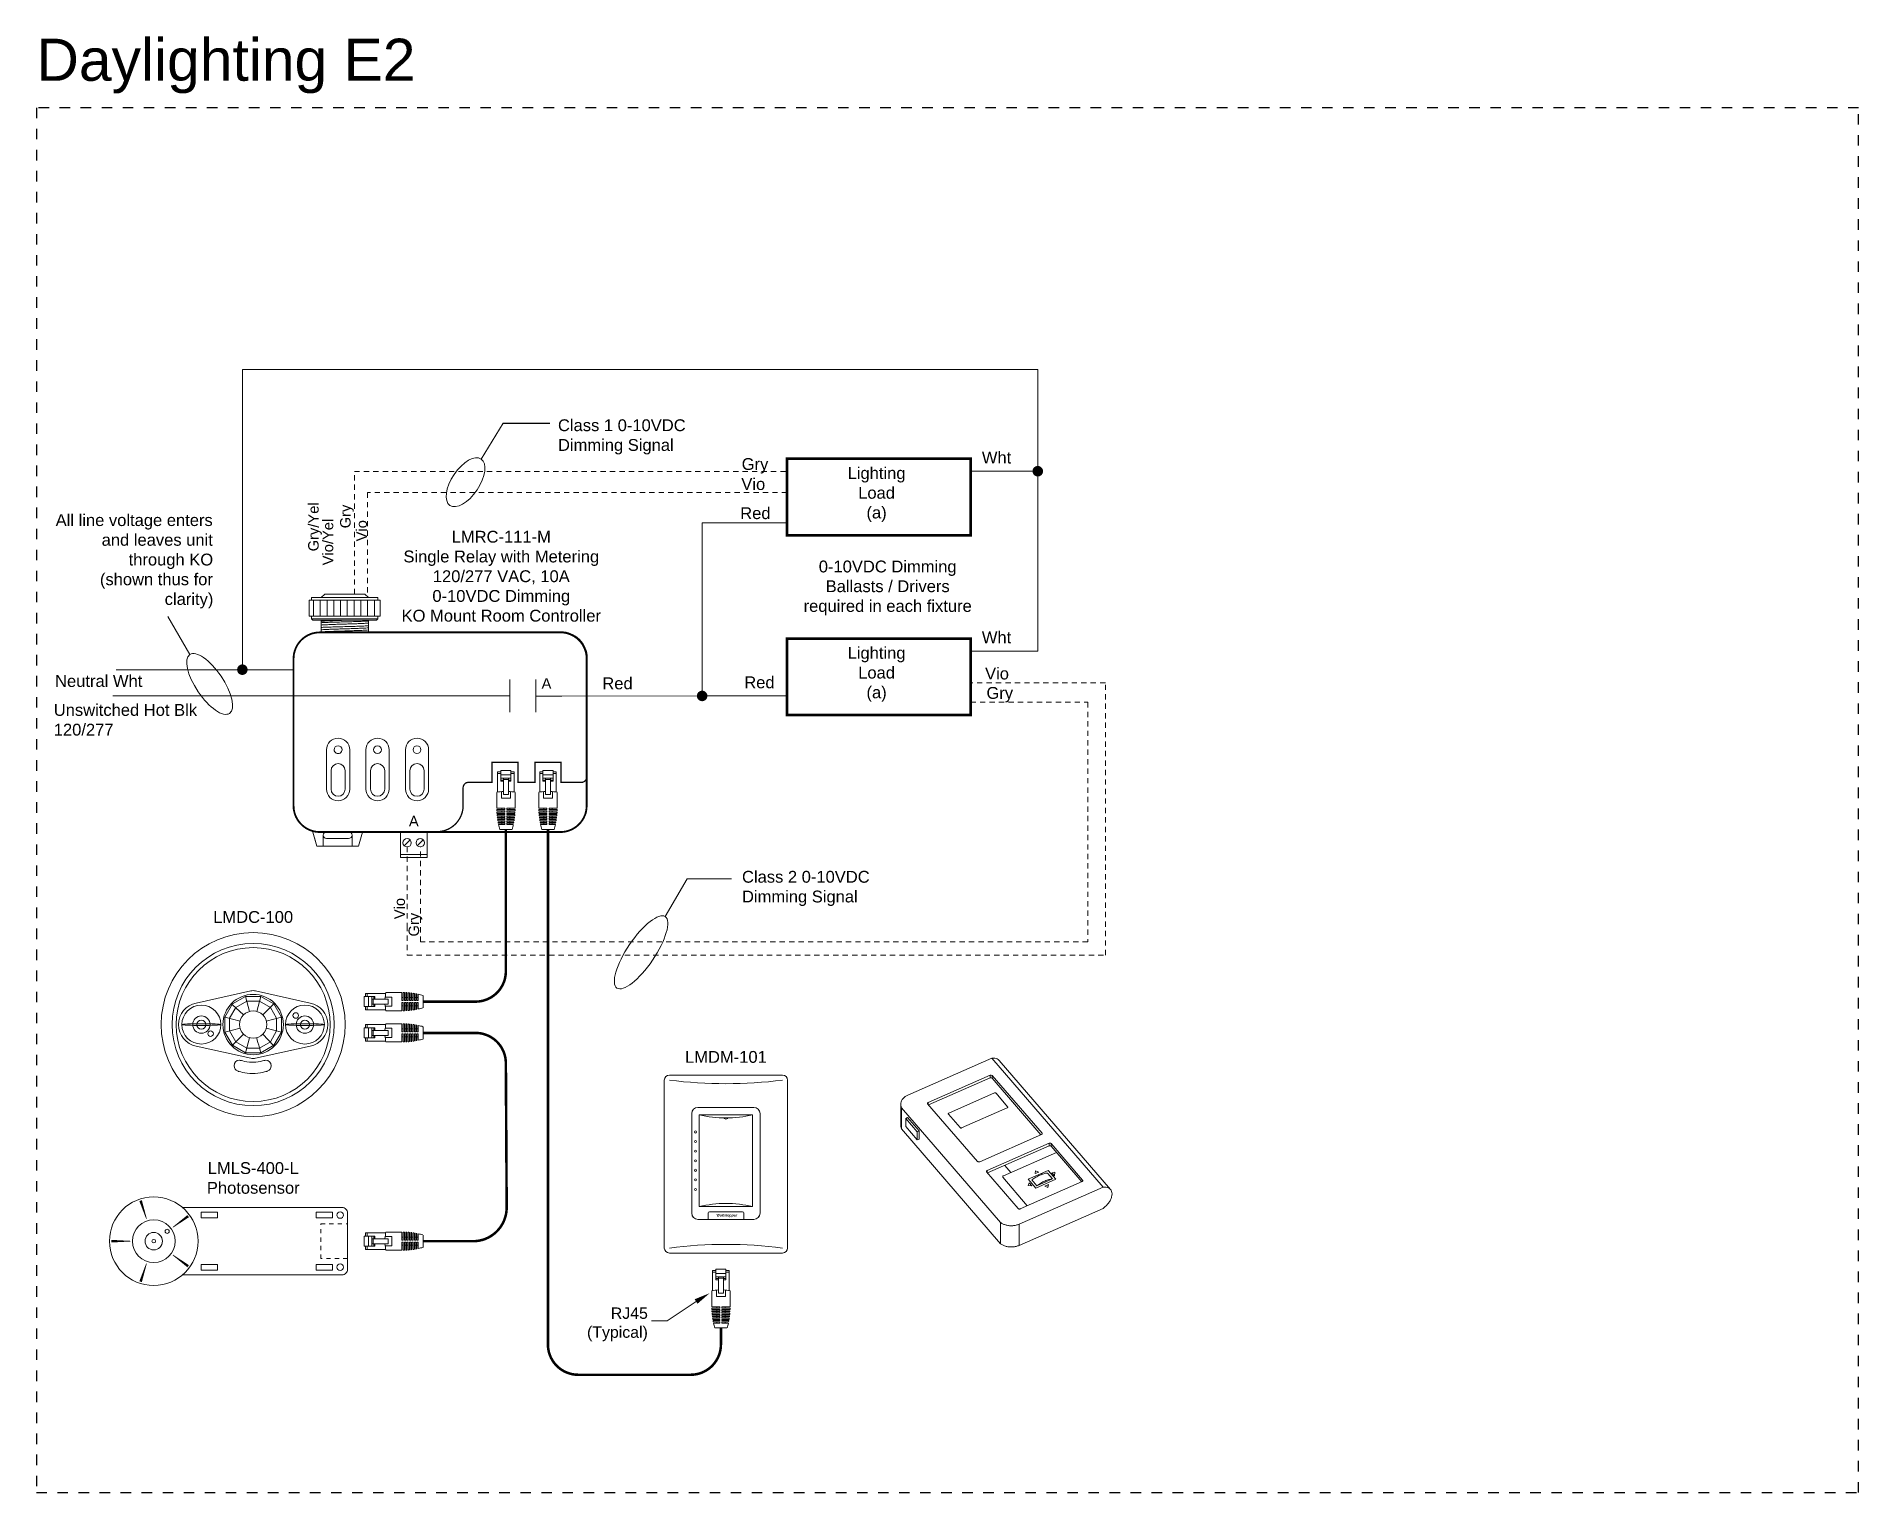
# Model space of a CAD drawing. Header units: inches. Extents: x -60 to 2005, y -577 to 104.
# Drawn here: x 401.75 to 445.05, y -44.88 to -10.29 of the extents above; entities that cross this region are included whole.
import ezdxf

# ---------------------------------------------------------------- set-up
doc = ezdxf.new("R2010")
doc.units = ezdxf.units.IN
doc.header["$MEASUREMENT"] = 0
for name, pattern in [('Demo', [0.5, 0.25, -0.25]), ('HIDDEN', [0.375, 0.25, -0.125]), ('HIDDEN2', [0.1875, 0.125, -0.0625])]:
    doc.linetypes.add(name, pattern=pattern)
doc.layers.get('0').update_dxf_attribs({"lineweight": 5})
doc.layers.add('PS Borders', color=40, linetype='Demo', lineweight=5, plot=False)
for name, color, linetype, lineweight in [('WS', 3, 'Continuous', 5), ('WS_DETAIL', 7, 'Continuous', 5), ('WS_LineVoltage', 1, 'Continuous', 5), ('WS_LowVoltage', 6, 'Continuous', 5)]:
    doc.layers.add(name, color=color, linetype=linetype, lineweight=lineweight)
doc.styles.add('ARIAL', font='arial.ttf')

msp = doc.modelspace()

# ---------------------------------------------------------------- texts
at = {"lineweight": -3, "insert": (401.745, -10.343), "char_height": 1, "attachment_point": 1, "style": 'ARIAL'}
msp.add_mtext_dynamic_manual_height_columns('Daylighting E2', width=25.92219, gutter_width=1, heights=[0], dxfattribs=at)
at = {"style": 'ARIAL'}
for s, insert, char_height, width, attachment_point in [('Class 1 0-10VDC\\PDimming Signal', (414.139, -19.386), 0.28114, 4.47647, 1), ('Lighting Load\\P(a)', (421.71, -20.522), 0.28125, 1.51339, 2), ('\\pi0.054978;All line voltage enters \\P\\pi1.1481;and leaves unit \\P\\pi1.789;through KO\\P\\pi1.1065;(shown thus for \\P\\pi2.6462;clarity)', (402.147, -21.64), 0.28114, 3.77305, 1), ('0-10VDC Dimming\\PBallasts / Drivers required in each fixture', (421.974, -22.742), 0.28125, 4.29703, 2), ('Lighting Load\\P(a)', (421.71, -24.794), 0.28125, 1.51339, 2), ('Class 2 0-10VDC\\PDimming Signal', (418.512, -30.114), 0.28114, 4.47647, 1)]:
    msp.add_mtext(s, dxfattribs=dict(at, insert=insert, char_height=char_height, width=width, attachment_point=attachment_point))
at = {"linetype": 'Continuous', "attachment_point": 4, "style": 'ARIAL'}
for s, insert, char_height, width in [('Gry', (418.505, -20.491), 0.2811, 0.63201), ('Wht', (424.212, -20.296), 0.2811, 0.54284), ('Vio', (418.496, -20.926), 0.2811, 0.55588), ('Red', (418.47, -21.618), 0.2811, 0.69492), ('Wht', (424.212, -24.568), 0.2811, 0.54284), ('Neutral Wht', (402.188, -25.605), 0.28114, 4.66176), ('Red', (415.193, -25.661), 0.2811, 0.69492), ('Red', (418.566, -25.637), 0.2811, 0.69492), ('Vio', (424.288, -25.427), 0.2811, 0.55588), ('Gry', (424.321, -25.929), 0.2811, 0.63201), ('Unswitched Hot Blk 120/277', (402.157, -26.527), 0.28114, 4.28239)]:
    msp.add_mtext(s, dxfattribs=dict(at, insert=insert, char_height=char_height, width=width))
at = {"linetype": 'Continuous', "char_height": 0.2499, "rotation": 90, "style": 'ARIAL'}
for s, insert, width, attachment_point in [('Gry/Yel', (408.365, -21.359), 0.56179, 6), ('Gry', (409.124, -21.413), 0.56179, 6), ('Vio/Yel', (408.674, -21.749), 0.49412, 6), ('Vio', (409.475, -21.781), 0.49412, 6), ('Vio', (410.378, -31.262), 6.41514, 4), ('Gry', (410.751, -31.674), 6.41514, 4)]:
    msp.add_mtext(s, dxfattribs=dict(at, insert=insert, width=width, attachment_point=attachment_point))

# ---------------------------------------------------------------- blocks, each defined once
blk = doc.blocks.new('A$C756910A1')
at = {"layer": 'WS_DETAIL'}
for p, q in [((0.15, 6.6), (0.15, 10.17)), ((0.15, 10.17), (0.73, 10.17)), ((0.73, 9.92), (0.15, 9.92)), ((0.73, 10.43), (0.73, 8.56)), ((0.73, 10.43), (2.51, 10.43)), ((2.51, 10.43), (2.51, 8.56)), ((3.08, 10.17), (2.51, 10.17)), ((3.08, 9.92), (2.51, 9.92)), ((3.08, 6.6), (3.08, 10.17)), ((0, 6.56), (0, 3.73)), ((2.51, 9.66), (0.73, 9.66)), ((2.51, 9.06), (0.73, 9.06)), ((0.73, 8.74), (1.17, 8.74)), ((0.73, 8.56), (1.17, 8.56)), ((0.81, 6.7), (0.81, 5.55)), ((1.17, 6.17), (1.17, 9.06)), ((1.17, 8.85), (2.06, 8.85)), ((2.06, 6.17), (2.06, 9.06)), ((2.06, 8.74), (2.51, 8.74)), ((2.51, 8.56), (2.06, 8.56)), ((2.42, 6.7), (2.42, 5.55)), ((3.23, 6.56), (3.23, 3.73)), ((0, 3.73), (1.43, 3.73)), ((0, 3.51), (1.43, 3.51)), ((0.01, 3.29), (1.43, 3.29)), ((0.81, 5.55), (2.42, 5.55)), ((0.89, 3.73), (0.89, 3.51)), ((0.89, 3.29), (0.89, 3.06)), ((1.17, 6.17), (2.06, 6.17)), ((1.43, 3.51), (1.43, 3.73)), ((1.43, 3.06), (1.43, 3.29)), ((1.8, 3.73), (3.23, 3.73)), ((1.8, 3.51), (1.8, 3.73)), ((1.8, 3.51), (3.23, 3.51)), ((1.8, 3.29), (3.23, 3.29)), ((1.8, 3.06), (1.8, 3.29)), ((2.34, 3.73), (2.34, 3.51)), ((2.34, 3.29), (2.34, 3.06)), ((0.02, 3.06), (1.43, 3.06)), ((0.03, 2.84), (1.43, 2.84)), ((0.05, 2.62), (1.43, 2.62)), ((0.07, 2.4), (1.43, 2.4)), ((0.09, 2.18), (1.43, 2.18)), ((0.12, 1.96), (1.43, 1.96)), ((0.15, 1.74), (1.43, 1.74)), ((0.18, 1.52), (1.43, 1.52)), ((0.22, 1.3), (1.43, 1.3)), ((0.26, 1.08), (1.43, 1.08)), ((0.31, 0.86), (1.43, 0.86)), ((0.89, 2.84), (0.89, 2.62)), ((0.89, 2.4), (0.89, 2.18)), ((0.89, 1.96), (0.89, 1.74)), ((0.89, 1.52), (0.89, 1.3)), ((0.89, 1.08), (0.89, 0.86)), ((1.43, 2.62), (1.43, 2.84)), ((1.43, 2.18), (1.43, 2.4)), ((1.43, 1.74), (1.43, 1.96)), ((1.43, 1.3), (1.43, 1.52)), ((1.43, 0.86), (1.43, 1.08)), ((1.8, 3.06), (3.22, 3.06)), ((1.8, 2.84), (3.2, 2.84)), ((1.8, 2.62), (1.8, 2.84)), ((1.8, 2.62), (3.19, 2.62)), ((1.8, 2.4), (3.17, 2.4)), ((1.8, 2.18), (1.8, 2.4)), ((1.8, 2.18), (3.14, 2.18)), ((1.8, 1.96), (3.12, 1.96)), ((1.8, 1.74), (1.8, 1.96)), ((1.8, 1.74), (3.09, 1.74)), ((1.8, 1.52), (3.05, 1.52)), ((1.8, 1.3), (1.8, 1.52)), ((1.8, 1.3), (3.01, 1.3)), ((1.8, 1.08), (2.97, 1.08)), ((1.8, 0.86), (1.8, 1.08)), ((1.8, 0.86), (2.92, 0.86)), ((2.34, 2.84), (2.34, 2.62)), ((2.34, 2.4), (2.34, 2.18)), ((2.34, 1.96), (2.34, 1.74)), ((2.34, 1.52), (2.34, 1.3)), ((2.34, 1.08), (2.34, 0.86)), ((2.69, 0), (0.52, 0))]:
    blk.add_line(p, q, dxfattribs=at)
for centre, radius, start, end in [((1.62, -0.58), 7.33, 93.502, 102.7411), ((1.62, -0.58), 7.33, 77.2589, 86.498), ((13.49, 3.73), 13.49, 180.937, 181.8742), ((-10.25, 3.73), 13.49, 358.1258, 359.063), ((13.49, 3.73), 13.49, 182.8119, 183.7504), ((13.49, 3.73), 13.49, 184.6899, 185.6307), ((13.49, 3.73), 13.49, 186.573, 187.5171), ((13.49, 3.73), 13.49, 188.4632, 189.4117), ((13.49, 3.73), 13.49, 190.3627, 191.3167), ((13.49, 3.73), 13.49, 192.2739, 196.0379), ((-10.25, 3.73), 13.49, 343.9621, 347.7261), ((-10.25, 3.73), 13.49, 348.6833, 349.6373), ((-10.25, 3.73), 13.49, 350.5883, 351.5368), ((-10.25, 3.73), 13.49, 352.4829, 353.427), ((-10.25, 3.73), 13.49, 354.3693, 355.3101), ((-10.25, 3.73), 13.49, 356.2496, 357.1881)]:
    blk.add_arc(centre, radius, start, end, dxfattribs=at)
blk = doc.blocks.new('RJ45')
at = {"layer": 'WS_DETAIL', "xscale": 1.117448685388325, "yscale": 1.117448685388325, "zscale": 1.117448685388325}
blk.add_blockref('A$C756910A1', (59.47, 150.68), dxfattribs=at)
blk = doc.blocks.new('A$C28216DC1')
at = {"layer": 'WS_DETAIL'}
blk.add_lwpolyline([(22.84, 8.11), (17.13, 4.27), (13.98, 4.27)], dxfattribs=at)
blk.add_solid([(23.11, 7.67), (22.56, 8.56), (25.52, 9.76)], dxfattribs=at)
at = {"layer": 'WS_DETAIL', "linetype": 'Continuous', "insert": (13.29, 3.59), "char_height": 2.25, "width": 37.309, "attachment_point": 6, "style": 'ARIAL'}
blk.add_mtext('\\pi29.81;RJ45\\P\\pi22.42;(Typical)', dxfattribs=at)
blk = doc.blocks.new('LMCT-100_i')
at = {"extrusion": (0, 0.700492, 0.71366)}
for p, q in [((-24.44, 12.57), (-4.49, 21.34)), ((21.96, -9.31), (-4.49, 21.34)), ((-2.72, 20.82), (23.73, -9.83)), ((-19.6, 10.84), (-4.88, 17.31)), ((-4.88, 16.69), (-19.52, 10.26)), ((-14.71, 8.31), (-3.84, 13.09)), ((-4.89, 17.31), (-4.89, 16.68)), ((-4.39, 17.23), (7.47, 3.58)), ((-4.39, 17.22), (-4.39, 16.6)), ((7.2, 3.17), (-4.39, 16.6)), ((-3.47, 13.03), (-0.73, 9.81)), ((-26.13, 10.41), (-26.13, 5.37)), ((-25.93, 9.59), (-25.93, 4.54)), ((-25.92, 9.59), (-2.4, -17.69)), ((-7.85, -3.15), (-19.72, 10.49)), ((-19.6, 10.84), (-19.6, 10.35)), ((-0.8, 9.56), (-11.67, 4.79)), ((-24.48, 7.23), (-24.92, 7.04)), ((-24.92, 7.04), (-22.2, 3.89)), ((-24.92, 7.04), (-24.92, 5.11)), ((-22.2, 1.96), (-24.92, 5.11)), ((-12.03, 4.85), (-14.8, 8.05)), ((-22.2, 3.89), (-21.76, 4.08)), ((-22.2, 1.96), (-22.2, 3.89)), ((-21.76, 2.15), (-22.2, 1.96)), ((-21.76, 2.15), (-21.76, 4.08)), ((7.36, 3.23), (-7.36, -3.23)), ((-5.6, -5.33), (9.12, 1.14)), ((9.12, 0.51), (-5.52, -5.91)), ((7.47, 3.58), (7.47, 3.31)), ((9.12, 1.14), (9.12, 0.51)), ((9.61, 1.05), (17.1, -7.63)), ((9.61, 1.05), (9.61, 0.43)), ((16.9, -8.02), (9.61, 0.43)), ((-1.72, -6.58), (10.88, -1.04)), ((0.07, -5.79), (-1.38, -4.1)), ((1.77, -14.36), (-5.72, -5.68)), ((-5.6, -5.33), (-5.6, -5.82)), ((3.96, -13.7), (-1.84, -6.93)), ((16.98, -7.98), (2.27, -14.44)), ((4.2, -7.4), (8.9, -5.34)), ((6, -9.49), (4.2, -7.4)), ((5.05, -8.96), (4.42, -8.23)), ((6.24, -8.97), (5.04, -7.57)), ((6, -9.49), (10.7, -7.42)), ((6.24, -8.97), (9.96, -7.33)), ((8.76, -5.94), (9.96, -7.33)), ((10.7, -7.42), (8.9, -5.34)), ((17.1, -7.63), (17.1, -7.9)), ((21.96, -9.31), (2, -18.08)), ((2, -23.12), (21.96, -14.36)), ((-2.4, -22.73), (-2.4, -17.69)), ((2, -18.08), (2, -23.12))]:
    blk.add_line(p, q, dxfattribs=at)
for p, q in [((4.42, -8.23), (4.2, -8.91)), ((5.83, -6.07), (5.93, -5.37)), ((6.71, -5.7), (5.93, -5.37)), ((9.78, -5.85), (10.48, -5.73)), ((10.4, -6.57), (10.48, -5.73)), ((5.05, -8.96), (4.2, -8.91)), ((8.87, -9.36), (8.09, -9.03)), ((8.87, -9.36), (8.97, -8.66))]:
    blk.add_line(p, q)
at = {"extrusion": (-0.310472, -0.62793, 0.71366)}
for p, q in [((6.71, -5.7), (5.83, -6.07)), ((8.97, -8.66), (8.09, -9.03))]:
    blk.add_line(p, q, dxfattribs=at)
at = {"extrusion": (-0.692921, 0.102711, 0.71366)}
blk.add_line((10.4, -6.57), (9.78, -5.85), dxfattribs=at)
for centre in [(-4.71, 16.87), (-4.71, 16.25)]:
    blk.add_arc(centre, 0.477, 48.6015, 112.129)
for points, knots in [([(-4.49, 21.34), (-4.24, 21.37), (-3.76, 21.38), (-3.16, 21.21), (-2.85, 20.98), (-2.72, 20.83), (-2.72, 20.82)], [0, 0, 0, 0, 0.1, 0.2, 0.3, 0.3044799, 0.3044799, 0.3044799, 0.3044799]), ([(-25.93, 4.54), (-26.02, 4.72), (-26.11, 5), (-26.13, 5.28), (-26.13, 5.37)], [0, 0, 0, 0, 0.1666667, 0.2459578, 0.2459578, 0.2459578, 0.2459578])]:
    blk.add_open_spline(points, degree=3, knots=knots)
for points in [[(-3.84, 13.09), (-3.82, 13.1), (-3.78, 13.11), (-3.71, 13.12), (-3.64, 13.11), (-3.57, 13.1), (-3.52, 13.07), (-3.49, 13.04), (-3.47, 13.03)], [(-24.44, 12.57), (-24.67, 12.47), (-25.09, 12.23), (-25.6, 11.79), (-25.95, 11.27), (-26.13, 10.71), (-26.14, 10.14), (-26.02, 9.77), (-25.93, 9.59)], [(-19.72, 10.49), (-19.73, 10.51), (-19.76, 10.55), (-19.77, 10.62), (-19.77, 10.69), (-19.73, 10.75), (-19.68, 10.8), (-19.63, 10.83), (-19.6, 10.84)], [(-0.73, 9.81), (-0.72, 9.8), (-0.7, 9.77), (-0.69, 9.72), (-0.69, 9.67), (-0.72, 9.62), (-0.76, 9.58), (-0.8, 9.56), (-0.82, 9.55)], [(-14.8, 8.05), (-14.81, 8.07), (-14.83, 8.1), (-14.84, 8.15), (-14.83, 8.2), (-14.81, 8.24), (-14.77, 8.28), (-14.73, 8.3), (-14.71, 8.31)], [(-11.67, 4.79), (-11.69, 4.78), (-11.73, 4.76), (-11.8, 4.75), (-11.87, 4.76), (-11.93, 4.78), (-11.99, 4.81), (-12.02, 4.83), (-12.03, 4.85)], [(7.47, 3.58), (7.49, 3.56), (7.51, 3.52), (7.53, 3.46), (7.52, 3.39), (7.48, 3.32), (7.43, 3.27), (7.38, 3.24), (7.35, 3.23)], [(9.12, 1.14), (9.14, 1.15), (9.2, 1.17), (9.3, 1.18), (9.39, 1.17), (9.48, 1.15), (9.56, 1.11), (9.6, 1.07), (9.61, 1.05)], [(9.61, 0.43), (9.6, 0.45), (9.56, 0.48), (9.48, 0.52), (9.39, 0.55), (9.3, 0.56), (9.2, 0.54), (9.14, 0.53), (9.12, 0.51)], [(-7.36, -3.23), (-7.38, -3.24), (-7.44, -3.26), (-7.54, -3.27), (-7.63, -3.27), (-7.72, -3.24), (-7.8, -3.2), (-7.84, -3.17), (-7.85, -3.15)], [(-5.72, -5.68), (-5.73, -5.66), (-5.76, -5.62), (-5.77, -5.56), (-5.76, -5.49), (-5.73, -5.42), (-5.67, -5.37), (-5.62, -5.34), (-5.6, -5.33)], [(-1.84, -6.93), (-1.85, -6.91), (-1.88, -6.87), (-1.89, -6.8), (-1.88, -6.74), (-1.85, -6.67), (-1.8, -6.62), (-1.75, -6.59), (-1.72, -6.58)], [(5.04, -7.57), (5.33, -7.34), (5.94, -6.91), (6.9, -6.4), (7.85, -6.06), (8.47, -5.96), (8.76, -5.94)], [(9.96, -7.33), (9.67, -7.35), (9.06, -7.46), (8.1, -7.8), (7.14, -8.3), (6.53, -8.73), (6.24, -8.97)], [(17.1, -7.63), (17.12, -7.65), (17.14, -7.69), (17.16, -7.75), (17.15, -7.82), (17.11, -7.88), (17.06, -7.94), (17.01, -7.97), (16.98, -7.98)], [(21.96, -14.36), (22.21, -14.17), (22.68, -13.76), (23.28, -13.06), (23.74, -12.32), (24.02, -11.58), (24.12, -10.88), (24.02, -10.27), (23.74, -9.78), (23.28, -9.44), (22.68, -9.27), (22.21, -9.28), (21.96, -9.31)], [(2.27, -14.44), (2.24, -14.46), (2.18, -14.48), (2.09, -14.49), (1.99, -14.48), (1.9, -14.45), (1.83, -14.42), (1.79, -14.38), (1.77, -14.36)], [(-2.4, -17.69), (-2.22, -17.83), (-1.8, -18.07), (-1.08, -18.32), (-0.3, -18.46), (0.5, -18.47), (1.29, -18.34), (1.78, -18.18), (2, -18.08)], [(2, -23.12), (1.78, -23.22), (1.29, -23.39), (0.5, -23.51), (-0.3, -23.5), (-1.08, -23.37), (-1.8, -23.11), (-2.22, -22.87), (-2.4, -22.73)]]:
    blk.add_open_spline(points, degree=3)
at = {"layer": 'WS_DETAIL', "extrusion": (0, 0.700492, 0.71366)}
blk.add_line((-25.93, 4.54), (-2.4, -22.73), dxfattribs=at)
at = {"layer": 'WS_DETAIL'}
blk.add_line((-24.48, 7.23), (-21.76, 4.08), dxfattribs=at)
blk = doc.blocks.new('WallPlate1Gang')
for p, q in [((-11.72, 0.96), (-11.72, 32.87)), ((-10.76, 33.83), (10.76, 33.83)), ((11.72, 32.87), (11.72, 0.96)), ((-6.49, 26.51), (-6.49, 7.57)), ((-5.31, 27.69), (5.31, 27.69)), ((6.49, 26.51), (6.49, 7.57)), ((5.31, 6.39), (-5.31, 6.39)), ((-10.76, 0), (10.76, 0))]:
    blk.add_line(p, q)
for centre, radius, start, end in [((-10.76, 32.87), 0.96, 90, 180), ((0, 117.5), 85.31, 262.7571, 277.2429), ((10.76, 32.87), 0.96, 0, 90), ((-5.31, 26.51), 1.18, 90, 180), ((5.31, 26.51), 1.18, 0, 90), ((-5.31, 7.57), 1.18, 180, 270), ((5.31, 7.57), 1.18, 270, 0), ((-10.76, 0.96), 0.96, 180, 270), ((0, -83.67), 85.31, 82.7571, 97.2429), ((10.76, 0.96), 0.96, 270, 0)]:
    blk.add_arc(centre, radius, start, end)
blk = doc.blocks.new('*U137')
blk.add_blockref('WallPlate1Gang', (0, -0.01))
blk = doc.blocks.new('*U207')
for p, q in [((-5.32, 21.31), (5.32, 21.31)), ((-6.5, 20.13), (-6.5, 1.18)), ((-5.07, 2.44), (-5.07, 19.89)), ((-5.07, 19.89), (5.07, 19.89)), ((-5.07, 19.89), (5.07, 19.89)), ((-0.33, 19.29), (-0.33, 19.19)), ((0.33, 19.29), (0.33, 19.19)), ((5.07, 19.89), (5.07, 2.44)), ((6.5, 20.13), (6.5, 1.18)), ((5.32, 0), (-5.32, 0)), ((5.07, 2.44), (-5.07, 2.44)), ((5.07, 2.44), (-5.07, 2.44)), ((-3.38, 1.24), (-3.38, 0)), ((3.14, 1.48), (-3.14, 1.48)), ((3.38, 1.24), (3.38, 0))]:
    blk.add_line(p, q)
for centre in [(-5.78, 16.63), (-5.78, 14.81), (-5.78, 12.99), (-5.78, 11.16), (-5.78, 9.34), (-5.78, 7.52), (-5.78, 5.7)]:
    blk.add_circle(centre, 0.199)
for centre, radius, start, end in [((-5.32, 20.13), 1.18, 90, 180), ((5.32, 20.13), 1.18, 0, 90), ((0, 41.25), 21.96, 256.6482, 283.3518), ((0, 19.73), 0.639, 238.6629, 301.3371), ((-5.32, 1.18), 1.18, 180, 270), ((0, -18.92), 21.96, 76.6482, 103.3518), ((-3.14, 1.24), 0.239, 90, 180), ((3.14, 1.24), 0.239, 0, 90), ((5.32, 1.18), 1.18, 270, 0)]:
    blk.add_arc(centre, radius, start, end)
at = {"style": 'ARIAL'}
for s, insert, char_height, width, attachment_point in [('LMDM-101', (0, 32.02), 2.25, 40.9705, 2), ('{\\fArial|b1|i1|c0|p34;Wattstopper}', (-1.79, 1.04), 0.4798, 3.7953, 1)]:
    blk.add_mtext(s, dxfattribs=dict(at, insert=insert, char_height=char_height, width=width, attachment_point=attachment_point))
blk = doc.blocks.new('*U284')
at = {"color": 7, "linetype": 'Continuous', "lineweight": 15}
for p, q in [((3.15, 48.91), (3.15, 45.91)), ((3.15, 48.91), (3.15, 45.91)), ((3.15, 48.91), (3.26, 48.91)), ((3.15, 48.91), (3.15, 48.91)), ((3.26, 48.91), (3.51, 48.91)), ((3.51, 48.91), (3.54, 48.91)), ((3.54, 48.91), (3.97, 48.91)), ((3.61, 49.41), (3.61, 48.91)), ((16.19, 49.41), (3.61, 49.41)), ((3.97, 45.91), (3.97, 48.91)), ((3.97, 48.91), (4.39, 48.91)), ((4.39, 48.91), (4.44, 48.91)), ((4.44, 48.91), (4.55, 48.91)), ((4.55, 48.91), (5.25, 48.91)), ((5.25, 45.91), (5.25, 48.91)), ((5.25, 48.91), (5.74, 48.91)), ((6.1, 50.04), (5.4, 49.41)), ((5.74, 48.91), (5.86, 48.91)), ((5.86, 48.91), (6.08, 48.91)), ((6.08, 48.91), (6.99, 48.91)), ((6.15, 50.08), (6.1, 50.04)), ((6.15, 50.08), (13.65, 50.08)), ((6.53, 45.91), (6.53, 48.91)), ((6.99, 48.91), (7.49, 48.91)), ((7.49, 48.91), (7.64, 48.91)), ((7.64, 48.91), (7.99, 48.91)), ((7.82, 45.91), (7.82, 48.91)), ((7.99, 48.91), (9.01, 48.91)), ((9.01, 48.91), (9.48, 48.91)), ((9.1, 45.91), (9.1, 48.91)), ((9.48, 48.91), (9.64, 48.91)), ((9.64, 48.91), (10.08, 48.91)), ((10.08, 48.91), (11.13, 48.91)), ((10.39, 45.91), (10.39, 48.91)), ((11.13, 48.91), (11.51, 48.91)), ((11.51, 48.91), (11.66, 48.91)), ((11.66, 48.91), (12.16, 48.91)), ((11.67, 45.91), (11.67, 48.91)), ((12.16, 48.91), (13.12, 48.91)), ((12.96, 45.91), (12.96, 48.91)), ((13.12, 48.91), (13.38, 48.91)), ((13.38, 48.91), (13.52, 48.91)), ((13.52, 48.91), (14.01, 48.91)), ((13.7, 50.04), (13.65, 50.08)), ((14.4, 49.41), (13.7, 50.04)), ((14.01, 48.91), (14.79, 48.91)), ((14.24, 48.91), (15.46, 48.91)), ((14.24, 45.91), (14.24, 48.91)), ((15.46, 48.91), (15.99, 48.91)), ((15.53, 45.91), (15.53, 48.91)), ((15.99, 48.91), (16.04, 48.91)), ((16.04, 48.91), (16.37, 48.91)), ((16.19, 48.91), (16.19, 49.41)), ((16.37, 48.91), (16.59, 48.91)), ((16.59, 48.91), (16.6, 48.91)), ((16.6, 48.91), (16.65, 48.91)), ((16.65, 45.91), (16.65, 48.91)), ((3.15, 45.91), (3.26, 45.91)), ((3.15, 45.91), (3.15, 45.91)), ((3.51, 45.91), (3.26, 45.91)), ((3.54, 45.91), (3.51, 45.91)), ((3.54, 45.91), (3.97, 45.91)), ((3.61, 45.91), (3.61, 45.41)), ((3.61, 45.41), (3.86, 45.16)), ((3.61, 45.41), (16.19, 45.41)), ((15.94, 45.16), (3.86, 45.16)), ((4.39, 45.91), (3.97, 45.91)), ((4.44, 45.91), (4.39, 45.91)), ((4.55, 45.91), (4.44, 45.91)), ((4.55, 45.91), (5.25, 45.91)), ((5.74, 45.91), (5.25, 45.91)), ((5.4, 45.16), (5.4, 44.92)), ((5.86, 45.91), (5.74, 45.91)), ((6.08, 45.91), (5.86, 45.91)), ((6.08, 45.91), (6.99, 45.91)), ((7.49, 45.91), (6.99, 45.91)), ((7.64, 45.91), (7.49, 45.91)), ((7.99, 45.91), (7.64, 45.91)), ((7.99, 45.91), (9.01, 45.91)), ((9.48, 45.91), (9.01, 45.91)), ((9.64, 45.91), (9.48, 45.91)), ((10.08, 45.91), (9.64, 45.91)), ((10.08, 45.91), (11.13, 45.91)), ((11.51, 45.91), (11.13, 45.91)), ((11.66, 45.91), (11.51, 45.91)), ((12.16, 45.91), (11.66, 45.91)), ((12.16, 45.91), (13.12, 45.91)), ((13.38, 45.91), (13.12, 45.91)), ((13.52, 45.91), (13.38, 45.91)), ((14.01, 45.91), (13.52, 45.91)), ((14.01, 45.91), (14.79, 45.91)), ((14.93, 45.91), (14.79, 45.91)), ((15.01, 45.91), (14.93, 45.91)), ((15.46, 45.91), (15.01, 45.91)), ((15.46, 45.91), (15.99, 45.91)), ((15.94, 45.16), (16.19, 45.41)), ((16.04, 45.91), (15.99, 45.91)), ((16.37, 45.91), (16.04, 45.91)), ((16.19, 45.41), (16.19, 45.91)), ((16.37, 45.91), (16.59, 45.91)), ((16.6, 45.91), (16.59, 45.91)), ((16.65, 45.91), (16.6, 45.91)), ((5.4, 44.65), (5.4, 44.54)), ((5.4, 44.2), (5.4, 44.01)), ((5.4, 43.75), (5.4, 43.63)), ((5.4, 43.29), (5.4, 43.11)), ((5.4, 43.11), (5.4, 43.04)), ((5.4, 42.82), (5.4, 43.04)), ((5.4, 42.81), (5.4, 42.82)), ((14.4, 44.84), (14.4, 44.96)), ((14.4, 44.4), (14.4, 44.58)), ((14.4, 43.94), (14.4, 44.05)), ((14.4, 43.49), (14.4, 43.68)), ((14.4, 43.4), (14.4, 43.49)), ((14.4, 43.4), (14.4, 42.82)), ((28.04, 42.91), (17.82, 42.91)), ((17.82, 42.91), (28.04, 42.91)), ((0.09, 23.91), (0.09, 35.16)), ((0.09, 23.91), (0.09, 35.16)), ((55.99, 21.43), (55.99, 37.91)), ((55.99, 21.43), (55.99, 37.91)), ((0.09, 23.91), (0.09, 9.91)), ((0.09, 23.91), (0.09, 9.91)), ((55.98, 21.43), (55.99, 21.43)), ((55.99, 21.43), (55.99, 9.91)), ((6.44, 20.51), (6.44, 13.01)), ((10.84, 13.01), (10.84, 20.51)), ((13.94, 20.51), (13.94, 13.01)), ((18.34, 13.01), (18.34, 20.51)), ((21.44, 20.51), (21.44, 13.01)), ((25.84, 13.01), (25.84, 20.51)), ((7.29, 13.01), (7.29, 16.51)), ((9.99, 16.51), (9.99, 13.01)), ((14.79, 13.01), (14.79, 16.51)), ((17.49, 16.51), (17.49, 13.01)), ((22.29, 13.01), (22.29, 16.51)), ((24.99, 16.51), (24.99, 13.01)), ((36.38, 14.3), (33.15, 14.3)), ((3.86, 4.82), (4.4, 2.89)), ((3.86, 4.82), (4.4, 2.89)), ((5.79, 2.16), (5.79, 4.31)), ((6.44, 4.92), (10.64, 4.92)), ((6.44, 3.62), (10.64, 3.62)), ((11.29, 4.31), (11.29, 2.16)), ((14.16, 4.91), (28.04, 4.91)), ((20.49, 4.91), (25.57, 4.91)), ((20.49, 4.91), (20.49, 4.79)), ((20.49, 0.75), (20.49, 4.86)), ((20.49, 4.79), (20.49, 4.7)), ((25.57, 4.79), (25.57, 4.91)), ((25.57, 0.75), (25.57, 4.86)), ((25.57, 4.7), (25.57, 4.79)), ((26.34, 4.91), (28.04, 4.91)), ((28.04, 4.92), (28.04, 4.91)), ((50.99, 4.91), (28.04, 4.91)), ((5.54, 2.16), (5.36, 2.16)), ((5.54, 2.16), (11.54, 2.16)), ((11.72, 2.16), (11.54, 2.16)), ((20.49, 3.06), (20.49, 2.91)), ((20.49, 0.75), (20.49, 0.6)), ((20.49, 0.6), (25.57, 0.6)), ((20.49, 0.6), (20.49, 0)), ((25.57, 0), (20.49, 0)), ((25.57, 2.91), (25.57, 3.06)), ((25.57, 0.6), (25.57, 0.75)), ((25.57, 0), (25.57, 0.6))]:
    blk.add_line(p, q, dxfattribs=at)
for p, q in [((55.99, 9.92), (55.99, 37.92)), ((41.27, 33.83), (41.27, 27.62)), ((41.28, 33.83), (41.28, 27.62)), ((46.22, 33.83), (46.22, 27.62)), ((46.22, 33.83), (46.22, 27.62)), ((33.16, 30.73), (41.27, 30.73)), ((46.22, 30.66), (51.15, 30.66)), ((3.86, 4.82), (4.61, 2.16)), ((5.08, 4.92), (27.41, 4.92)), ((12.5, 2.16), (13.26, 4.84)), ((4.61, 2.16), (12.5, 2.16)), ((21.17, 2.26), (22.32, 3.4)), ((23.7, 2.26), (24.84, 3.4))]:
    blk.add_line(p, q)
for points, const_width in [([(32.52, 42.81), (50.89, 42.81, -0.414214), (55.89, 37.81), (55.89, 9.86, -0.414214), (50.89, 4.86), (5.17, 4.86, -0.414214), (0.17, 9.86), (0.17, 37.81, -0.414214), (5.17, 42.81), (32.52, 42.81)], 0.343), ([(27.41, 4.92, 0.414214), (32.41, 9.92), (32.41, 13.3, -0.414214), (33.41, 14.3), (37.88, 14.3), (37.88, 18.09), (42.84, 18.09), (42.84, 14.3), (46.05, 14.3), (46.05, 18.09), (51.01, 18.09), (51.01, 14.3), (51.96, 14.3), (51.96, 14.3), (51.96, 14.3), (51.96, 14.3), (54.89, 14.3, 0.414214), (55.89, 15.3), (55.89, 18.28)], 0.25)]:
    blk.add_lwpolyline(points, format="xyb", dxfattribs=dict(const_width=const_width))
for centre in [(21.74, 2.83), (24.27, 2.83)]:
    blk.add_circle(centre, 0.807)
for centre, radius, start, end in [((6.31, 65.12), 22.32, 267.6512, 269.9793), ((8.64, 20.51), 2.2, 0, 180), ((8.64, 20.51), 0.749, 0.2642, 180.2642), ((16.14, 20.51), 2.2, 0, 180), ((16.13, 20.51), 0.749, 0, 180), ((23.64, 20.51), 2.2, 0, 180), ((23.63, 20.51), 0.749, 0, 180), ((8.64, 16.51), 1.35, 0, 180), ((8.64, 20.51), 0.749, 180.2642, 0.2642), ((16.14, 16.51), 1.35, 0, 180), ((16.13, 20.51), 0.749, 180, 0), ((23.64, 16.51), 1.35, 0, 180), ((23.63, 20.51), 0.749, 180, 0), ((8.64, 13.01), 2.2, 180, 0), ((8.64, 13.01), 1.35, 180, 0), ((16.14, 13.01), 2.2, 180, 0), ((16.14, 13.01), 1.35, 180, 0), ((23.64, 13.01), 2.2, 180, 0), ((23.64, 13.01), 1.35, 180, 0), ((6.44, 4.27), 0.65, 90, 180), ((6.44, 4.27), 0.65, 180, 270), ((10.64, 4.27), 0.65, 0, 90), ((10.64, 4.27), 0.65, 270, 0)]:
    blk.add_arc(centre, radius, start, end, dxfattribs=at)
for centre, start, end in [((50.99, 37.92), 359.9948, 90), ((5.08, 9.92), 179.9948, 270), ((50.99, 9.92), 270, 359.9948)]:
    blk.add_arc(centre, 5, start, end)
blk.add_ellipse((9.9, 42.83), major_axis=(5.15, 0), ratio=0.009913, start_param=3.940196, end_param=5.775428, dxfattribs=at)
for points, knots in [([(5.4, 45.1), (5.52, 45.11), (5.69, 45.13), (6.08, 45.15), (6.19, 45.16)], [0, 0, 0, 0, 0.701998, 1, 1, 1, 1]), ([(11.45, 45.16), (11.33, 45.15), (10.85, 45.14), (9.89, 45.11), (8.69, 45.07), (7.56, 45.03), (6.58, 44.99), (5.79, 44.96), (5.53, 44.93), (5.4, 44.92)], [0, 0, 0, 0, 0.048942, 0.204943, 0.360944, 0.515709, 0.672354, 0.835119, 1, 1, 1, 1]), ([(14.4, 44.96), (14.4, 44.99), (14.4, 45.06), (14.4, 45.12), (14.4, 45.16)], [0, 0, 0, 0, 0.409741, 1, 1, 1, 1]), ([(14.4, 44.96), (14.14, 44.94), (13.62, 44.92), (12.5, 44.88), (11.25, 44.84), (9.9, 44.8), (8.55, 44.77), (7.3, 44.73), (6.18, 44.69), (5.66, 44.67), (5.4, 44.65)], [0, 0, 0, 0, 0.130061, 0.25404, 0.376531, 0.5, 0.623469, 0.74596, 0.869939, 1, 1, 1, 1]), ([(5.4, 44.92), (5.4, 44.89), (5.4, 44.85), (5.4, 44.75), (5.4, 44.69), (5.4, 44.65)], [0, 0, 0, 0, 0.431166, 0.715358, 1, 1, 1, 1]), ([(5.4, 44.2), (5.53, 44.21), (5.79, 44.24), (6.58, 44.27), (7.56, 44.31), (8.69, 44.35), (9.9, 44.39), (11.11, 44.43), (12.24, 44.46), (13.22, 44.5), (14, 44.54), (14.27, 44.57), (14.4, 44.58)], [0, 0, 0, 0, 0.1036915, 0.2060517, 0.304564, 0.4018933, 0.5, 0.5981067, 0.695436, 0.7939483, 0.8963085, 1, 1, 1, 1]), ([(5.4, 44.54), (5.4, 44.51), (5.4, 44.42), (5.4, 44.3), (5.4, 44.23), (5.4, 44.2)], [0, 0, 0, 0, 0.219506, 0.609202, 1, 1, 1, 1]), ([(14.4, 44.05), (14.14, 44.04), (13.62, 44.01), (12.5, 43.97), (11.25, 43.94), (9.9, 43.9), (8.55, 43.86), (7.3, 43.83), (6.18, 43.79), (5.66, 43.76), (5.4, 43.75)], [0, 0, 0, 0, 0.130061, 0.25404, 0.376531, 0.5, 0.623469, 0.74596, 0.869939, 1, 1, 1, 1]), ([(5.4, 44.01), (5.4, 43.98), (5.4, 43.94), (5.4, 43.85), (5.4, 43.78), (5.4, 43.75)], [0, 0, 0, 0, 0.431166, 0.715358, 1, 1, 1, 1]), ([(5.4, 43.29), (5.53, 43.3), (5.79, 43.33), (6.58, 43.37), (7.56, 43.41), (8.69, 43.45), (9.9, 43.48), (11.11, 43.52), (12.24, 43.56), (13.22, 43.6), (14, 43.64), (14.27, 43.66), (14.4, 43.68)], [0, 0, 0, 0, 0.1036915, 0.2060517, 0.304564, 0.4018933, 0.5, 0.5981067, 0.695436, 0.7939483, 0.8963085, 1, 1, 1, 1]), ([(5.4, 43.63), (5.4, 43.6), (5.4, 43.52), (5.4, 43.39), (5.4, 43.33), (5.4, 43.29)], [0, 0, 0, 0, 0.219506, 0.609202, 1, 1, 1, 1]), ([(5.4, 42.89), (5.53, 42.9), (5.79, 42.93), (6.58, 42.97), (7.56, 43), (8.69, 43.04), (9.9, 43.08), (11.11, 43.12), (12.24, 43.15), (13.22, 43.19), (14, 43.23), (14.27, 43.26), (14.4, 43.27)], [0, 0, 0, 0, 0.1036915, 0.2060517, 0.304564, 0.4018933, 0.5, 0.5981067, 0.695436, 0.7939483, 0.8963085, 1, 1, 1, 1]), ([(14.4, 44.58), (14.4, 44.61), (14.4, 44.65), (14.4, 44.75), (14.4, 44.81), (14.4, 44.84)], [0, 0, 0, 0, 0.466804, 0.700064, 1, 1, 1, 1]), ([(14.4, 44.05), (14.4, 44.08), (14.4, 44.17), (14.4, 44.29), (14.4, 44.36), (14.4, 44.4)], [0, 0, 0, 0, 0.213079, 0.605976, 1, 1, 1, 1]), ([(14.4, 43.68), (14.4, 43.7), (14.4, 43.75), (14.4, 43.84), (14.4, 43.9), (14.4, 43.94)], [0, 0, 0, 0, 0.466804, 0.700064, 1, 1, 1, 1]), ([(0.09, 9.91), (0.1, 9.59), (0.14, 8.93), (0.44, 7.99), (0.9, 7.12), (1.53, 6.35), (2.29, 5.73), (2.98, 5.35), (3.41, 5.2), (3.53, 5.16)], [0, 0, 0, 0, 0.156437, 0.312867, 0.469297, 0.625729, 0.782162, 0.93859, 1, 1, 1, 1]), ([(0.09, 9.91), (0.1, 9.6), (0.14, 8.96), (0.42, 8.02), (0.89, 7.13), (1.53, 6.34), (2.32, 5.71), (3.02, 5.34), (3.43, 5.2), (3.53, 5.16)], [0, 0, 0, 0, 0.149474, 0.30496, 0.465206, 0.627678, 0.789865, 0.949286, 1, 1, 1, 1]), ([(55.99, 9.91), (55.97, 9.59), (55.93, 8.93), (55.63, 7.99), (55.17, 7.12), (54.54, 6.35), (53.78, 5.73), (52.91, 5.27), (51.97, 4.97), (51.31, 4.93), (50.99, 4.91)], [0, 0, 0, 0, 0.125004, 0.250002, 0.375, 0.5, 0.625, 0.749997, 0.874991, 1, 1, 1, 1]), ([(3.86, 4.82), (3.84, 4.87), (3.8, 4.98), (3.68, 5.1), (3.58, 5.14), (3.53, 5.16)], [0, 0, 0, 0, 0.343054, 0.686118, 1, 1, 1, 1])]:
    blk.add_open_spline(points, degree=3, knots=knots, dxfattribs=at)
at = {"insert": (39.66, 62.11), "char_height": 2.25, "width": 42.0489, "attachment_point": 2, "style": 'ARIAL'}
blk.add_mtext('LMRC-111-M\\PSingle Relay with Metering\\P120/277 VAC, 10A\\P0-10VDC Dimming^JKO Mount Room Controller', dxfattribs=at)
at = {"linetype": 'Continuous', "char_height": 2, "width": 4.4943, "attachment_point": 5, "style": 'ARIAL'}
for insert in [(48.25, 33.1), (23.03, 6.95)]:
    blk.add_mtext('A', dxfattribs=dict(at, insert=insert))
blk = doc.blocks.new('*U257')
at = {"lineweight": 18}
for points in [[(-1.44, -5.36), (-3.92, -3.92), (-5.36, -1.44), (-5.36, 1.43), (-3.92, 3.92), (-1.44, 5.36), (1.43, 5.36), (3.92, 3.92), (5.36, 1.43), (5.36, -1.44), (3.92, -3.92), (1.43, -5.36), (-1.44, -5.36)], [(-1.2, -4.47), (-3.27, -3.27), (-4.47, -1.2), (-4.47, 1.2), (-3.27, 3.27), (-1.2, 4.46), (1.2, 4.46), (3.27, 3.27), (4.46, 1.2), (4.46, -1.2), (3.27, -3.27), (1.2, -4.47), (-1.2, -4.47)], [(-3.97, 3.84), (-1.83, 1.83)], [(-1.44, 5.36), (-0.67, 2.5)], [(1.43, 5.36), (0.67, 2.5)], [(3.92, 3.92), (1.83, 1.83)], [(-2.5, 0.67), (-5.36, 1.43)], [(5.36, 1.43), (2.5, 0.67)], [(-2.5, -0.67), (-5.36, -1.44)], [(-1.83, -1.83), (-3.92, -3.92)], [(-0.67, -2.5), (-1.44, -5.36)], [(3.87, -3.95), (1.83, -1.84)], [(5.36, -1.44), (2.5, -0.67)]]:
    blk.add_lwpolyline(points, dxfattribs=at)
for points, knots in [([(17.49, 0), (17.49, -9.66), (9.66, -17.49), (0, -17.49), (-9.66, -17.49), (-17.49, -9.66), (-17.49, 0), (-17.49, 9.66), (-9.66, 17.49), (0, 17.49), (9.66, 17.49), (17.49, 9.66), (17.49, 0)], [0, 0, 0, 0, 1, 1, 1, 2, 2, 2, 3, 3, 3, 4, 4, 4, 4]), ([(15.41, 0), (15.41, -8.51), (8.51, -15.41), (0, -15.41), (-8.51, -15.41), (-15.41, -8.51), (-15.41, 0), (-15.41, 8.51), (-8.51, 15.41), (0, 15.41), (8.51, 15.41), (15.41, 8.51), (15.41, 0)], [0, 0, 0, 0, 1, 1, 1, 2, 2, 2, 3, 3, 3, 4, 4, 4, 4]), ([(14.63, 0), (14.63, -8.08), (8.08, -14.63), (0, -14.63), (-8.08, -14.63), (-14.63, -8.08), (-14.63, 0), (-14.63, 8.08), (-8.08, 14.63), (0, 14.63), (8.08, 14.63), (14.63, 8.08), (14.63, 0)], [0, 0, 0, 0, 1, 1, 1, 2, 2, 2, 3, 3, 3, 4, 4, 4, 4]), ([(-14.21, 0), (-14.21, 2.03), (-12.74, 3.73), (-10.81, 4.08), (-10.81, 4.08), (-0.46, 6.4), (-0.46, 6.4), (-0.33, 6.43), (-0.17, 6.45), (0, 6.45)], [0, 0, 0, 0, 1, 1, 1, 2, 2, 2, 3, 3, 3, 3]), ([(-6.13, 0), (-6.13, -2.05), (-7.79, -3.7), (-9.84, -3.7), (-11.88, -3.7), (-13.54, -2.05), (-13.54, 0), (-13.54, 2.04), (-11.88, 3.7), (-9.84, 3.7), (-7.79, 3.7), (-6.13, 2.04), (-6.13, 0)], [0, 0, 0, 0, 1, 1, 1, 2, 2, 2, 3, 3, 3, 4, 4, 4, 4]), ([(-6.13, 0), (-6.13, -2.05), (-7.79, -3.7), (-9.84, -3.7), (-11.88, -3.7), (-13.54, -2.05), (-13.54, 0), (-13.54, 2.04), (-11.88, 3.7), (-9.84, 3.7), (-7.79, 3.7), (-6.13, 2.04), (-6.13, 0)], [0, 0, 0, 0, 1, 1, 1, 2, 2, 2, 3, 3, 3, 4, 4, 4, 4]), ([(5.74, 0), (5.74, -3.17), (3.17, -5.74), (0, -5.74), (-3.17, -5.74), (-5.74, -3.17), (-5.74, 0), (-5.74, 3.17), (-3.17, 5.74), (0, 5.74), (3.17, 5.74), (5.74, 3.17), (5.74, 0)], [0, 0, 0, 0, 1, 1, 1, 2, 2, 2, 3, 3, 3, 4, 4, 4, 4]), ([(14.21, 0), (14.21, 2.03), (12.74, 3.73), (10.81, 4.08), (10.81, 4.08), (0.46, 6.4), (0.46, 6.4), (0.33, 6.43), (0.17, 6.45), (0, 6.45)], [0, 0, 0, 0, 1, 1, 1, 2, 2, 2, 3, 3, 3, 3]), ([(6.13, 0), (6.13, 2.04), (7.79, 3.7), (9.83, 3.7), (11.88, 3.7), (13.54, 2.04), (13.54, 0), (13.54, -2.05), (11.88, -3.7), (9.83, -3.7), (7.79, -3.7), (6.13, -2.05), (6.13, 0)], [0, 0, 0, 0, 1, 1, 1, 2, 2, 2, 3, 3, 3, 4, 4, 4, 4]), ([(-6.14, 0), (-6.14, -0.09), (-7.79, -0.17), (-9.84, -0.17), (-11.88, -0.17), (-13.53, -0.09), (-13.53, 0), (-13.53, 0.09), (-11.88, 0.16), (-9.84, 0.16), (-7.79, 0.16), (-6.14, 0.09), (-6.14, 0)], [0, 0, 0, 0, 1, 1, 1, 2, 2, 2, 3, 3, 3, 4, 4, 4, 4]), ([(-6.14, 0), (-6.14, -0.09), (-7.79, -0.17), (-9.84, -0.17), (-11.88, -0.17), (-13.53, -0.09), (-13.53, 0), (-13.53, 0.09), (-11.88, 0.16), (-9.84, 0.16), (-7.79, 0.16), (-6.14, 0.09), (-6.14, 0)], [0, 0, 0, 0, 1, 1, 1, 2, 2, 2, 3, 3, 3, 4, 4, 4, 4]), ([(-8.18, 0), (-8.18, -0.91), (-8.92, -1.66), (-9.84, -1.66), (-10.75, -1.66), (-11.49, -0.91), (-11.49, 0), (-11.49, 0.91), (-10.75, 1.65), (-9.84, 1.65), (-8.92, 1.65), (-8.18, 0.91), (-8.18, 0)], [0, 0, 0, 0, 1, 1, 1, 2, 2, 2, 3, 3, 3, 4, 4, 4, 4]), ([(-8.18, 0), (-8.18, -0.91), (-8.92, -1.66), (-9.84, -1.66), (-10.75, -1.66), (-11.49, -0.91), (-11.49, 0), (-11.49, 0.91), (-10.75, 1.65), (-9.84, 1.65), (-8.92, 1.65), (-8.18, 0.91), (-8.18, 0)], [0, 0, 0, 0, 1, 1, 1, 2, 2, 2, 3, 3, 3, 4, 4, 4, 4]), ([(-8.97, 0), (-8.97, -0.48), (-9.36, -0.87), (-9.84, -0.87), (-10.32, -0.87), (-10.7, -0.48), (-10.7, 0), (-10.7, 0.48), (-10.32, 0.87), (-9.84, 0.87), (-9.36, 0.87), (-8.97, 0.48), (-8.97, 0)], [0, 0, 0, 0, 1, 1, 1, 2, 2, 2, 3, 3, 3, 4, 4, 4, 4]), ([(-8.97, 0), (-8.97, -0.48), (-9.36, -0.87), (-9.84, -0.87), (-10.32, -0.87), (-10.7, -0.48), (-10.7, 0), (-10.7, 0.48), (-10.32, 0.87), (-9.84, 0.87), (-9.36, 0.87), (-8.97, 0.48), (-8.97, 0)], [0, 0, 0, 0, 1, 1, 1, 2, 2, 2, 3, 3, 3, 4, 4, 4, 4]), ([(2.59, 0), (2.59, -1.43), (1.43, -2.59), (0, -2.59), (-1.43, -2.59), (-2.59, -1.43), (-2.59, 0), (-2.59, 1.43), (-1.43, 2.59), (0, 2.59), (1.43, 2.59), (2.59, 1.43), (2.59, 0)], [0, 0, 0, 0, 1, 1, 1, 2, 2, 2, 3, 3, 3, 4, 4, 4, 4]), ([(6.14, 0), (6.14, 0.09), (7.79, 0.16), (9.83, 0.16), (11.88, 0.16), (13.53, 0.09), (13.53, 0), (13.53, -0.09), (11.88, -0.17), (9.83, -0.17), (7.79, -0.17), (6.14, -0.09), (6.14, 0)], [0, 0, 0, 0, 1, 1, 1, 2, 2, 2, 3, 3, 3, 4, 4, 4, 4]), ([(7.57, 1.73), (7.57, 2.02), (7.81, 2.25), (8.1, 2.25), (8.39, 2.25), (8.62, 2.02), (8.62, 1.73), (8.62, 1.44), (8.39, 1.2), (8.1, 1.2), (7.81, 1.2), (7.57, 1.44), (7.57, 1.73)], [0, 0, 0, 0, 1, 1, 1, 2, 2, 2, 3, 3, 3, 4, 4, 4, 4]), ([(8.18, 0), (8.18, 0.91), (8.92, 1.65), (9.83, 1.65), (10.75, 1.65), (11.49, 0.91), (11.49, 0), (11.49, -0.91), (10.75, -1.66), (9.83, -1.66), (8.92, -1.66), (8.18, -0.91), (8.18, 0)], [0, 0, 0, 0, 1, 1, 1, 2, 2, 2, 3, 3, 3, 4, 4, 4, 4]), ([(8.97, 0), (8.97, 0.48), (9.36, 0.87), (9.83, 0.87), (10.31, 0.87), (10.7, 0.48), (10.7, 0), (10.7, -0.48), (10.31, -0.87), (9.83, -0.87), (9.36, -0.87), (8.97, -0.48), (8.97, 0)], [0, 0, 0, 0, 1, 1, 1, 2, 2, 2, 3, 3, 3, 4, 4, 4, 4]), ([(-14.21, 0), (-14.21, -2.04), (-12.74, -3.73), (-10.81, -4.08), (-10.81, -4.08), (-0.46, -6.4), (-0.46, -6.4), (-0.33, -6.43), (-0.17, -6.45), (0, -6.45)], [0, 0, 0, 0, 1, 1, 1, 2, 2, 2, 3, 3, 3, 3]), ([(-7.57, -1.73), (-7.57, -2.02), (-7.81, -2.26), (-8.1, -2.26), (-8.39, -2.26), (-8.62, -2.02), (-8.62, -1.73), (-8.62, -1.44), (-8.39, -1.21), (-8.1, -1.21), (-7.81, -1.21), (-7.57, -1.44), (-7.57, -1.73)], [0, 0, 0, 0, 1, 1, 1, 2, 2, 2, 3, 3, 3, 4, 4, 4, 4]), ([(-7.57, -1.73), (-7.57, -2.02), (-7.81, -2.26), (-8.1, -2.26), (-8.39, -2.26), (-8.62, -2.02), (-8.62, -1.73), (-8.62, -1.44), (-8.39, -1.21), (-8.1, -1.21), (-7.81, -1.21), (-7.57, -1.44), (-7.57, -1.73)], [0, 0, 0, 0, 1, 1, 1, 2, 2, 2, 3, 3, 3, 4, 4, 4, 4]), ([(14.21, 0), (14.21, -2.04), (12.74, -3.73), (10.81, -4.08), (10.81, -4.08), (0.46, -6.4), (0.46, -6.4), (0.33, -6.43), (0.17, -6.45), (0, -6.45)], [0, 0, 0, 0, 1, 1, 1, 2, 2, 2, 3, 3, 3, 3]), ([(-0.1, -9.29), (1.27, -9.29), (2.67, -8.87), (2.67, -8.87), (2.67, -8.87), (2.76, -8.82), (2.76, -8.82), (3.14, -8.68), (3.41, -8.29), (3.41, -7.83), (3.41, -7.24), (2.98, -6.77), (2.44, -6.77), (2.44, -6.77), (2.15, -6.8), (1.77, -6.91), (1.39, -7.03), (0.63, -7.13), (0, -7.13), (0, -7.13), (-0.2, -7.13), (-0.2, -7.13), (-0.83, -7.13), (-1.59, -7.03), (-1.97, -6.91), (-2.35, -6.8), (-2.64, -6.77), (-2.64, -6.77), (-3.18, -6.77), (-3.61, -7.24), (-3.61, -7.83), (-3.61, -8.29), (-3.34, -8.68), (-2.96, -8.82), (-2.96, -8.82), (-2.87, -8.87), (-2.87, -8.87), (-2.87, -8.87), (-1.47, -9.29), (-0.1, -9.29)], [0, 0, 0, 0, 1, 1, 1, 2, 2, 2, 3, 3, 3, 4, 4, 4, 5, 5, 5, 6, 6, 6, 7, 7, 7, 8, 8, 8, 9, 9, 9, 10, 10, 10, 11, 11, 11, 12, 12, 12, 13, 13, 13, 13])]:
    blk.add_open_spline(points, degree=3, knots=knots, dxfattribs=at)
blk.add_open_spline([(1.43, -5.36), (1.43, -5.29), (0.67, -2.5), (0.67, -2.5)], degree=3, dxfattribs=at)
at = {"insert": (0, 21.58), "char_height": 2.25, "width": 40.9705, "attachment_point": 2, "style": 'ARIAL'}
blk.add_mtext('LMDC-100', dxfattribs=at)
blk = doc.blocks.new('*U289')
at = {"color": 0, "linetype": 'HIDDEN'}
for p, q in [((11.13, 3.1), (11.13, 9.7)), ((11.13, 9.7), (16.18, 9.7)), ((16.18, 3.1), (11.13, 3.1))]:
    blk.add_line(p, q, dxfattribs=at)
for points, format in [([(-23.15, 14.1, 0.5, 0.125, 0), (-22.03, 10.65, 0, 0, 0)], "xyseb"), ([(-14.1, 11.16, 0.5, 0.125, 0), (-17.03, 9.03, 0, 0, 0)], "xyseb"), ([(-15.19, 0), (15.19, 0, 0.414214), (16.18, 1), (16.18, 11.81, 0.414214), (15.19, 12.81), (-15.19, 12.81)], "xyb"), ([(-28.74, 6.4, 0.5, 0.125, 0), (-25.12, 6.4, 0, 0, 0)], "xyseb"), ([(-14.1, 1.64, 0.5, 0.125, 0), (-17.03, 3.78, 0, 0, 0)], "xyseb"), ([(-23.15, -1.3, 0.5, 0.125, 0), (-22.03, 2.15, 0, 0, 0)], "xyseb")]:
    blk.add_lwpolyline(points, format=format)
for points in [[(-8.52, 11.9), (-11.66, 11.9), (-11.66, 10.85), (-8.52, 10.85)], [(13.36, 11.9), (10.22, 11.9), (10.22, 10.85), (13.36, 10.85)], [(-8.52, 0.91), (-11.66, 0.91), (-11.66, 1.96), (-8.52, 1.96)], [(13.36, 0.91), (10.22, 0.91), (10.22, 1.96), (13.36, 1.96)]]:
    blk.add_lwpolyline(points, close=True)
for centre, radius in [((-20.65, 6.4), 8.42), ((-20.65, 6.4), 4.06), ((14.81, 11.37), 0.625), ((-20.65, 6.4), 1.66), ((-18.1, 8.26), 0.393), ((-20.65, 6.4), 0.341), ((14.81, 1.44), 0.625)]:
    blk.add_circle(centre, radius)
at = {"insert": (-1.73, 21.42), "char_height": 2.25, "width": 17.6915, "attachment_point": 2, "style": 'ARIAL'}
blk.add_mtext('LMLS-400-L Photosensor', dxfattribs=at)

# ---------------------------------------------------------------- linework, layer by layer
at = {"linetype": 'Continuous'}
for p, q in [((412.315, -20.329), (412.834, -19.475)), ((405.388, -24.974), (404.868, -24.074)), ((416.688, -31.2), (417.208, -30.3))]:
    msp.add_line(p, q, dxfattribs=at)
at = {"lineweight": -3}
msp.add_line((412.834, -19.475), (413.944, -19.475), dxfattribs=at)
for p, q in [((423.944, -22.14), (423.944, -20.323)), ((423.944, -26.412), (423.944, -24.595)), ((423.944, -25.504), (423.944, -26.412)), ((418.262, -30.3), (417.208, -30.3))]:
    msp.add_line(p, q)
at = {"color": 7, "linetype": 'Continuous', "lineweight": 15}
msp.add_line((414.831, -27.12), (414.832, -27.12), dxfattribs=at)
at = {"linetype": 'Continuous', "const_width": 0.0625}
for points in [[(423.944, -22.14), (423.944, -20.323), (419.583, -20.323), (419.583, -22.14)], [(419.583, -26.412), (423.944, -26.412), (423.944, -24.595), (419.583, -24.595)]]:
    msp.add_lwpolyline(points, close=True, dxfattribs=at)
at = {"extrusion": (0, 0, -1)}
for centre, major_axis, ratio in [((411.943, -20.88), (0.372, 0.551), 0.49478), ((416.114, -32.049), (0.574, 0.849), 0.320846)]:
    msp.add_ellipse(centre, major_axis=major_axis, ratio=ratio, dxfattribs=at)
msp.add_ellipse((405.86, -25.673), major_axis=(-0.472, 0.699), ratio=0.389876)
at = {"layer": 'PS Borders', "lineweight": -3}
msp.add_lwpolyline([(401.745, -44.884), (445.046, -44.884), (445.046, -11.984), (401.745, -11.984)], close=True, dxfattribs=at)
at = {"layer": 'WS'}
msp.add_lwpolyline([(412.9, -29.128, 0.06, 0.06, 0), (412.9, -32.501, 0.06, 0.06, 0), (412.9, -32.501, 0.06, 0.06, -0.414214), (412.18, -33.221, 0.06, 0.06, 0), (410.931, -33.221, 0, 0, 0)], format="xyseb", dxfattribs=at)
at = {"layer": 'WS', "const_width": 0.06}
for points in [[(418.011, -40.974), (418.011, -41.366, -0.414214), (417.291, -42.086), (414.62, -42.086, -0.414214), (413.9, -41.366), (413.9, -29.128)], [(410.931, -33.964), (412.18, -33.964, -0.414214), (412.9, -34.684), (412.92, -38.113, -0.414214), (412.12, -38.913), (410.931, -38.913)]]:
    msp.add_lwpolyline(points, format="xyb", dxfattribs=at)
at = {"layer": 'WS_LineVoltage'}
for p, q in [((425.541, -18.2), (406.639, -18.2)), ((406.639, -18.2), (406.639, -25.334)), ((423.944, -20.619), (425.541, -20.619)), ((423.944, -20.619), (424.38, -20.619)), ((423.944, -24.892), (425.541, -24.892))]:
    msp.add_line(p, q, dxfattribs=at)
for points in [[(425.541, -18.2), (425.541, -24.892), (425.541, -24.892), (425.541, -24.892)], [(419.583, -21.845), (417.564, -21.845), (417.564, -25.958), (414.228, -25.966)], [(407.861, -25.334), (403.64, -25.334)], [(411.979, -25.958), (403.559, -25.958)], [(417.564, -25.656), (417.564, -25.958)], [(419.583, -25.958), (417.564, -25.958)]]:
    msp.add_lwpolyline(points, dxfattribs=at)
at = {"layer": 'WS_LineVoltage', "const_width": 0.125}
for points in [[(425.478, -20.619, 1), (425.603, -20.619, 1)], [(406.576, -25.334, 1), (406.701, -25.334, 1)], [(417.502, -25.958, 1), (417.627, -25.958, 1)]]:
    msp.add_lwpolyline(points, format="xyb", close=True, dxfattribs=at)
at = {"layer": 'WS_LowVoltage', "linetype": 'HIDDEN2'}
for points in [[(409.3, -23.538), (409.3, -20.625), (419.583, -20.625)], [(419.583, -21.127), (409.616, -21.127), (409.616, -23.623)], [(410.552, -29.546), (410.553, -31.423), (410.553, -32.116), (427.147, -32.116), (427.147, -25.65), (423.944, -25.65)], [(423.944, -26.109), (426.731, -26.109), (426.731, -31.802), (410.868, -31.8), (410.868, -31.8), (410.868, -29.546)]]:
    msp.add_lwpolyline(points, dxfattribs=at)

# ---------------------------------------------------------------- block references
for name, p, xscale, yscale, zscale in [('*U284', (407.834, -29.799), 0.125, 0.125, 0.125), ('RJ45', (405.548, -47.21), 0.12, 0.12, 0.12), ('RJ45', (406.548, -47.21), 0.12, 0.12, 0.12), ('*U257', (406.895, -33.766), 0.125, 0.125, 0.125), ('*U207', (418.13, -38.396), 0.125, 0.125, 0.125), ('LMCT-100_i', (424.896, -36.7), 0.1, 0.1, 0.1), ('*U137', (418.131, -39.193), 0.125, 0.125, 0.125), ('*U289', (407.114, -39.712), 0.125, 0.125, 0.125), ('RJ45', (410.658, -59.056), 0.12, 0.12, 0.12), ('A$C28216DC1', (414.68, -41.319), 0.12, 0.12, 0.12)]:
    msp.add_blockref(name, p, dxfattribs=dict(xscale=xscale, yscale=yscale, zscale=zscale))
at = {"xscale": 0.12, "yscale": 0.12, "zscale": 0.12, "rotation": 90}
for p in [(429.013, -40.573), (429.013, -41.316), (429.013, -46.265)]:
    msp.add_blockref('RJ45', p, dxfattribs=at)

msp.set_redraw_order([(e.dxf.handle, doc.entitydb.next_handle()) for e in msp.query("TEXT MTEXT ATTDEF DIMENSION ARC_DIMENSION")])  # texts and dimensions are drawn at this point

doc.saveas('drawing.dxf')
